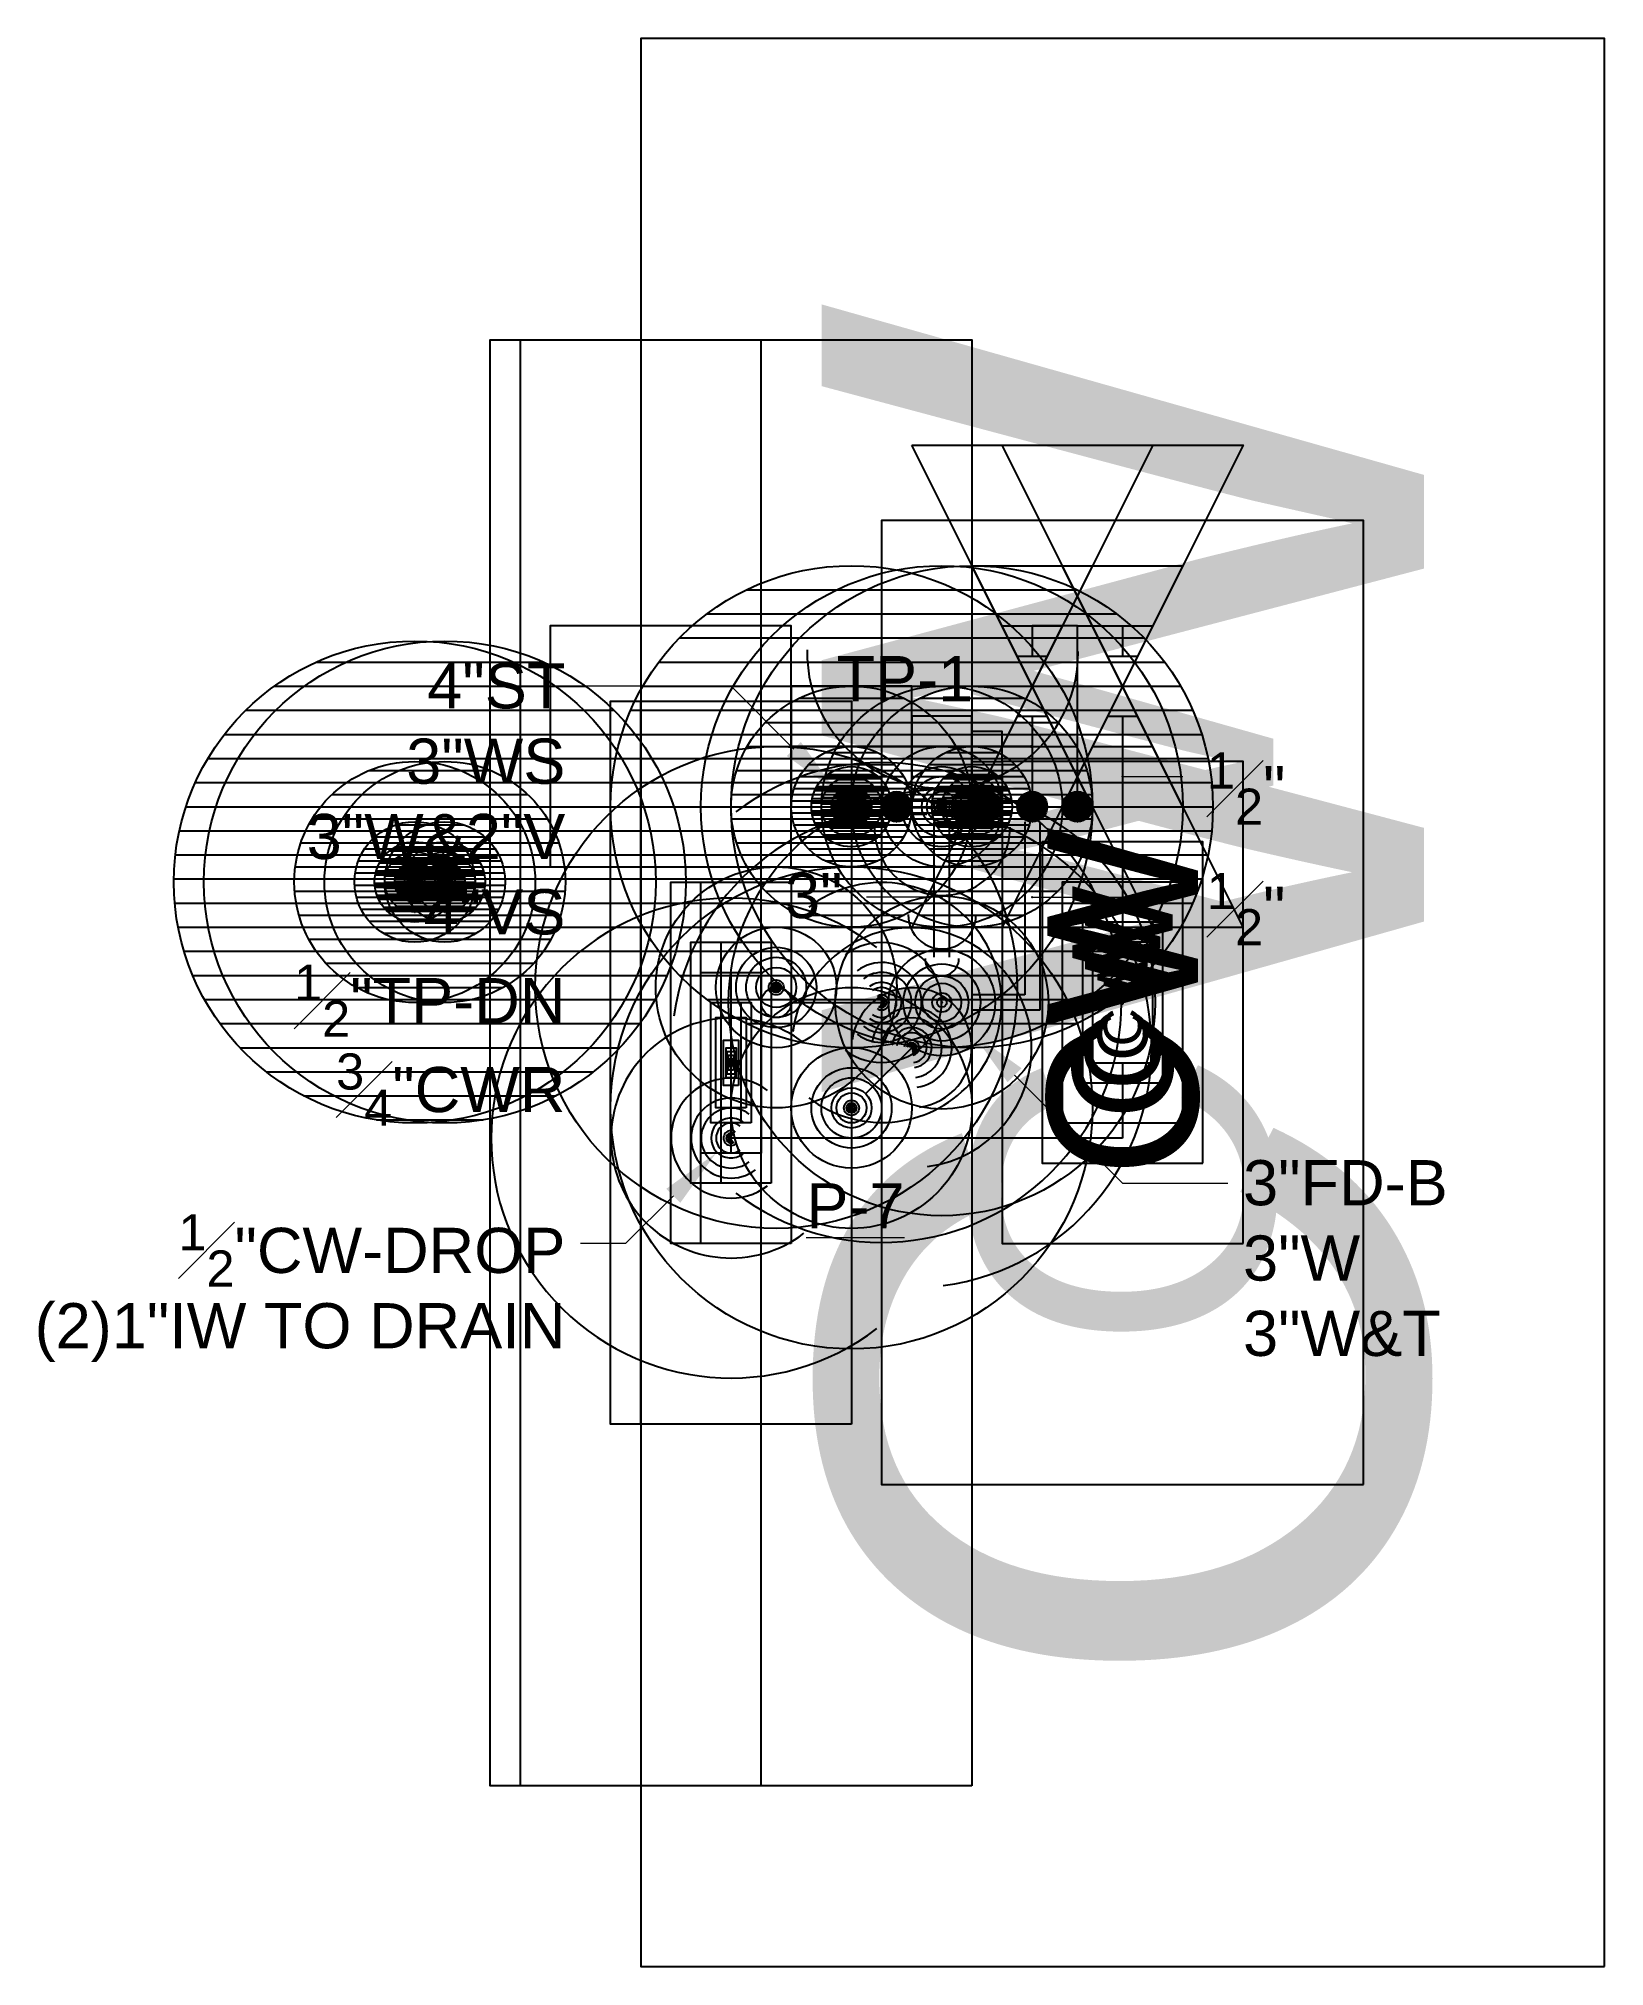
# Model space of a CAD drawing. Extents: x -6836 to 13740, y -142 to 3166.
# Drawn here: x 13584 to 13740, y 1132.5 to 1324.5 of the extents above; entities that cross this region are included whole.
import ezdxf
from ezdxf import colors
from ezdxf.entities.mleader import LeaderData, LeaderLine
from ezdxf.enums import TextEntityAlignment as Align
from ezdxf.math import Vec2, Vec3

# ---------------------------------------------------------------- set-up
doc = ezdxf.new("R2010")
doc.units = 0
doc.header["$LTSCALE"] = 18
doc.header["$MEASUREMENT"] = 0
doc.linetypes.add('VENT', pattern=[0.30000000000000004, 0.2, -0.1])
doc.layers.add('G-ANNO-TEXT', color=70, linetype='Continuous', lineweight=0)
for name, color, linetype in [('P-CW-N', 4, 'Continuous'), ('P-CW-N @ 1 (1)', 4, 'Continuous'), ('P-CW-N @ 1 (2)', 4, 'Continuous'), ('P-CW-N @ 12', 4, 'Continuous'), ('P-CW-N @ 128', 4, 'Continuous'), ('P-CW-N @ 16', 4, 'Continuous'), ('P-CW-N @ 192', 4, 'Continuous'), ('P-CW-N @ 2', 4, 'Continuous'), ('P-CW-N @ 24', 4, 'Continuous'), ('P-CW-N @ 384', 4, 'Continuous'), ('P-CW-N @ 4', 4, 'Continuous'), ('P-CW-N @ 48', 4, 'Continuous'), ('P-CW-N @ 64', 4, 'Continuous'), ('P-CW-N @ 768', 4, 'Continuous'), ('P-CW-N @ 8', 4, 'Continuous'), ('P-CW-N @ 96', 4, 'Continuous'), ('P-FIXT-N', 3, 'Continuous'), ('P-FIXT-N @ 1 (1)', 3, 'Continuous'), ('P-FIXT-N @ 1 (2)', 3, 'Continuous'), ('P-FIXT-N @ 12', 3, 'Continuous'), ('P-FIXT-N @ 128', 3, 'Continuous'), ('P-FIXT-N @ 16', 3, 'Continuous'), ('P-FIXT-N @ 192', 3, 'Continuous'), ('P-FIXT-N @ 2', 3, 'Continuous'), ('P-FIXT-N @ 24', 3, 'Continuous'), ('P-FIXT-N @ 384', 3, 'Continuous'), ('P-FIXT-N @ 4', 3, 'Continuous'), ('P-FIXT-N @ 48', 3, 'Continuous'), ('P-FIXT-N @ 64', 3, 'Continuous'), ('P-FIXT-N @ 768', 3, 'Continuous'), ('P-FIXT-N @ 8', 3, 'Continuous'), ('P-FIXT-N @ 96', 3, 'Continuous'), ('P-IW-N', 1, 'Continuous'), ('P-IW-N @ 1 (1)', 1, 'Continuous'), ('P-IW-N @ 1 (2)', 1, 'Continuous'), ('P-IW-N @ 12', 1, 'Continuous'), ('P-IW-N @ 128', 1, 'Continuous'), ('P-IW-N @ 16', 1, 'Continuous'), ('P-IW-N @ 192', 1, 'Continuous'), ('P-IW-N @ 2', 1, 'Continuous'), ('P-IW-N @ 24', 1, 'Continuous'), ('P-IW-N @ 384', 1, 'Continuous'), ('P-IW-N @ 4', 1, 'Continuous'), ('P-IW-N @ 48', 1, 'Continuous'), ('P-IW-N @ 64', 1, 'Continuous'), ('P-IW-N @ 768', 1, 'Continuous'), ('P-IW-N @ 8', 1, 'Continuous'), ('P-IW-N @ 96', 1, 'Continuous'), ('P-SAN-N', 6, 'Continuous'), ('P-SAN-N @ 1 (1)', 6, 'Continuous'), ('P-SAN-N @ 1 (2)', 6, 'Continuous'), ('P-SAN-N @ 12', 6, 'Continuous'), ('P-SAN-N @ 128', 6, 'Continuous'), ('P-SAN-N @ 16', 6, 'Continuous'), ('P-SAN-N @ 192', 6, 'Continuous'), ('P-SAN-N @ 2', 6, 'Continuous'), ('P-SAN-N @ 24', 6, 'Continuous'), ('P-SAN-N @ 384', 6, 'Continuous'), ('P-SAN-N @ 4', 6, 'Continuous'), ('P-SAN-N @ 48', 6, 'Continuous'), ('P-SAN-N @ 64', 6, 'Continuous'), ('P-SAN-N @ 768', 6, 'Continuous'), ('P-SAN-N @ 8', 6, 'Continuous'), ('P-SAN-N @ 96', 6, 'Continuous'), ('P-SANV-N', 5, 'VENT'), ('P-SANV-N @ 1 (1)', 5, 'VENT'), ('P-SANV-N @ 1 (2)', 5, 'VENT'), ('P-SANV-N @ 12', 5, 'VENT'), ('P-SANV-N @ 128', 5, 'VENT'), ('P-SANV-N @ 16', 5, 'VENT'), ('P-SANV-N @ 192', 5, 'VENT'), ('P-SANV-N @ 2', 5, 'VENT'), ('P-SANV-N @ 24', 5, 'VENT'), ('P-SANV-N @ 384', 5, 'VENT'), ('P-SANV-N @ 4', 5, 'VENT'), ('P-SANV-N @ 48', 5, 'VENT'), ('P-SANV-N @ 64', 5, 'VENT'), ('P-SANV-N @ 768', 5, 'VENT'), ('P-SANV-N @ 8', 5, 'VENT'), ('P-SANV-N @ 96', 5, 'VENT'), ('P-STRM-N', 2, 'Continuous'), ('P-STRM-N @ 1 (1)', 2, 'Continuous'), ('P-STRM-N @ 1 (2)', 2, 'Continuous'), ('P-STRM-N @ 12', 2, 'Continuous'), ('P-STRM-N @ 128', 2, 'Continuous'), ('P-STRM-N @ 16', 2, 'Continuous'), ('P-STRM-N @ 192', 2, 'Continuous'), ('P-STRM-N @ 2', 2, 'Continuous'), ('P-STRM-N @ 24', 2, 'Continuous'), ('P-STRM-N @ 384', 2, 'Continuous'), ('P-STRM-N @ 4', 2, 'Continuous'), ('P-STRM-N @ 48', 2, 'Continuous'), ('P-STRM-N @ 64', 2, 'Continuous'), ('P-STRM-N @ 768', 2, 'Continuous'), ('P-STRM-N @ 8', 2, 'Continuous'), ('P-STRM-N @ 96', 2, 'Continuous'), ('P-TP-N', 6, 'Continuous'), ('P-TP-N @ 1 (1)', 6, 'Continuous'), ('P-TP-N @ 1 (2)', 6, 'Continuous'), ('P-TP-N @ 12', 6, 'Continuous'), ('P-TP-N @ 128', 6, 'Continuous'), ('P-TP-N @ 16', 6, 'Continuous'), ('P-TP-N @ 192', 6, 'Continuous'), ('P-TP-N @ 2', 6, 'Continuous'), ('P-TP-N @ 24', 6, 'Continuous'), ('P-TP-N @ 384', 6, 'Continuous'), ('P-TP-N @ 4', 6, 'Continuous'), ('P-TP-N @ 48', 6, 'Continuous'), ('P-TP-N @ 64', 6, 'Continuous'), ('P-TP-N @ 768', 6, 'Continuous'), ('P-TP-N @ 8', 6, 'Continuous'), ('P-TP-N @ 96', 6, 'Continuous')]:
    doc.layers.add(name, color=color, linetype=linetype)
doc.styles.add('Arial', font='arial.ttf')
doc.styles.add('Arial Narrow', font='ARIALN.TTF')
doc.dimstyles.new('Loop048', dxfattribs={"dimscale": 0, "dimtxt": 0.09375, "dimasz": 0.03125, "dimexe": 0.0625, "dimexo": 0.0625, "dimgap": 0.09375, "dimtad": 1, "dimdec": 4, "dimzin": 3, "dimdsep": 46, "dimlunit": 4, "dimtxsty": 'Arial', "dimblk": 'OBLIQUE', "dimcen": 0.09375, "dimdle": 0.0625, "dimclrd": 256, "dimclre": 256, "dimclrt": 256, "dimadec": 4, "dimazin": 0, "dimtfac": 0.8, "dimtdec": 4, "dimtix": 1, "dimtofl": 0, "dimtmove": 1, "dimatfit": 0, "dimldrblk": 'LeaderNoteBlock', "dimfxl": 1, "dimfrac": 1, "dimtolj": 1, "dimtzin": 0, "dimlwd": -1, "dimlwe": -1, "dimarcsym": 0})

msp = doc.modelspace()

# ---------------------------------------------------------------- texts
at = {"layer": 'G-ANNO-TEXT', "char_height": 4.5, "style": 'Arial'}
for s, insert, width, attachment_point in [('{\\LTP-1}', (13663.5, 1263), 30, 1), ('\\A1;{\\H0.8x;\\S1#2;}"', (13700.4, 1253.4), 35.10000000000036, 1), ('3"', (13664.1, 1241.4), 20.10000000000036, 3), ('\\A1;{\\H0.8x;\\S1#2;}"', (13700.4, 1241.4), 27.60000000000036, 1), ('{\\LP-7}', (13660.5, 1210.5), 30, 1)]:
    msp.add_mtext(s, dxfattribs=dict(at, insert=insert, width=width, attachment_point=attachment_point))

# ---------------------------------------------------------------- blocks, each defined once
blk = doc.blocks.new('*U36')
h = blk.add_hatch()
h.set_pattern_fill('ANSI31', color=256, scale=0.025, angle=135)
h.set_pattern_definition([(180, (0, 0), (-4.336808689942018e-19, -0.003125), [])])
edge = h.paths.add_edge_path()
edge.add_arc((-3.469446951953614e-18, -6.938893903907228e-18), 0.03125000000000001, 0, 360)
blk.add_circle((0, 0), 0.03125)
blk = doc.blocks.new('*U2567')
at = {"layer": 'P-SANV-N @ 1 (1)'}
blk.add_blockref('*U36', (13677, 1248), dxfattribs=at)
at = {"layer": 'P-SANV-N @ 1 (2)'}
blk.add_blockref('*U36', (13677, 1248), dxfattribs=at)
at = {"layer": 'P-SANV-N @ 12', "xscale": 12, "yscale": 12, "zscale": 12}
blk.add_blockref('*U36', (13677, 1248), dxfattribs=at)
at = {"layer": 'P-SANV-N @ 128', "xscale": 128, "yscale": 128, "zscale": 128}
blk.add_blockref('*U36', (13677, 1248), dxfattribs=at)
at = {"layer": 'P-SANV-N @ 16', "xscale": 16, "yscale": 16, "zscale": 16}
blk.add_blockref('*U36', (13677, 1248), dxfattribs=at)
at = {"layer": 'P-SANV-N @ 192', "xscale": 192, "yscale": 192, "zscale": 192}
blk.add_blockref('*U36', (13677, 1248), dxfattribs=at)
at = {"layer": 'P-SANV-N @ 2', "xscale": 2, "yscale": 2, "zscale": 2}
blk.add_blockref('*U36', (13677, 1248), dxfattribs=at)
at = {"layer": 'P-SANV-N @ 24', "xscale": 24, "yscale": 24, "zscale": 24}
blk.add_blockref('*U36', (13677, 1248), dxfattribs=at)
at = {"layer": 'P-SANV-N @ 384', "xscale": 384, "yscale": 384, "zscale": 384}
blk.add_blockref('*U36', (13677, 1248), dxfattribs=at)
at = {"layer": 'P-SANV-N @ 4', "xscale": 4, "yscale": 4, "zscale": 4}
blk.add_blockref('*U36', (13677, 1248), dxfattribs=at)
at = {"layer": 'P-SANV-N @ 48', "xscale": 48, "yscale": 48, "zscale": 48}
blk.add_blockref('*U36', (13678.5, 1248), dxfattribs=at)
at = {"layer": 'P-SANV-N @ 64', "xscale": 64, "yscale": 64, "zscale": 64}
blk.add_blockref('*U36', (13677, 1248), dxfattribs=at)
at = {"layer": 'P-SANV-N @ 768', "xscale": 768, "yscale": 768, "zscale": 768}
blk.add_blockref('*U36', (13677, 1248), dxfattribs=at)
at = {"layer": 'P-SANV-N @ 8', "xscale": 8, "yscale": 8, "zscale": 8}
blk.add_blockref('*U36', (13677, 1248), dxfattribs=at)
at = {"layer": 'P-SANV-N @ 96', "xscale": 96, "yscale": 96, "zscale": 96}
blk.add_blockref('*U36', (13677, 1248), dxfattribs=at)
blk = doc.blocks.new('*U2568')
at = {"layer": 'P-SAN-N @ 1 (1)'}
blk.add_blockref('*U36', (13665, 1248), dxfattribs=at)
at = {"layer": 'P-SAN-N @ 1 (2)'}
blk.add_blockref('*U36', (13665, 1248), dxfattribs=at)
at = {"layer": 'P-SAN-N @ 12', "xscale": 12, "yscale": 12, "zscale": 12}
blk.add_blockref('*U36', (13665, 1248), dxfattribs=at)
at = {"layer": 'P-SAN-N @ 128', "xscale": 128, "yscale": 128, "zscale": 128}
blk.add_blockref('*U36', (13665, 1248), dxfattribs=at)
at = {"layer": 'P-SAN-N @ 16', "xscale": 16, "yscale": 16, "zscale": 16}
blk.add_blockref('*U36', (13665, 1248), dxfattribs=at)
at = {"layer": 'P-SAN-N @ 192', "xscale": 192, "yscale": 192, "zscale": 192}
blk.add_blockref('*U36', (13665, 1248), dxfattribs=at)
at = {"layer": 'P-SAN-N @ 2', "xscale": 2, "yscale": 2, "zscale": 2}
blk.add_blockref('*U36', (13665, 1248), dxfattribs=at)
at = {"layer": 'P-SAN-N @ 24', "xscale": 24, "yscale": 24, "zscale": 24}
blk.add_blockref('*U36', (13665, 1248), dxfattribs=at)
at = {"layer": 'P-SAN-N @ 384', "xscale": 384, "yscale": 384, "zscale": 384}
blk.add_blockref('*U36', (13665, 1248), dxfattribs=at)
at = {"layer": 'P-SAN-N @ 4', "xscale": 4, "yscale": 4, "zscale": 4}
blk.add_blockref('*U36', (13665, 1248), dxfattribs=at)
at = {"layer": 'P-SAN-N @ 48', "xscale": 48, "yscale": 48, "zscale": 48}
blk.add_blockref('*U36', (13669.5, 1248), dxfattribs=at)
at = {"layer": 'P-SAN-N @ 64', "xscale": 64, "yscale": 64, "zscale": 64}
blk.add_blockref('*U36', (13665, 1248), dxfattribs=at)
at = {"layer": 'P-SAN-N @ 768', "xscale": 768, "yscale": 768, "zscale": 768}
blk.add_blockref('*U36', (13665, 1248), dxfattribs=at)
at = {"layer": 'P-SAN-N @ 8', "xscale": 8, "yscale": 8, "zscale": 8}
blk.add_blockref('*U36', (13665, 1248), dxfattribs=at)
at = {"layer": 'P-SAN-N @ 96', "xscale": 96, "yscale": 96, "zscale": 96}
blk.add_blockref('*U36', (13665, 1248), dxfattribs=at)
blk = doc.blocks.new('*U2569')
at = {"layer": 'P-CW-N @ 1 (1)'}
blk.add_blockref('*U36', (13624.5, 1240.5), dxfattribs=at)
at = {"layer": 'P-CW-N @ 1 (2)'}
blk.add_blockref('*U36', (13624.5, 1240.5), dxfattribs=at)
at = {"layer": 'P-CW-N @ 12', "xscale": 12, "yscale": 12, "zscale": 12}
blk.add_blockref('*U36', (13624.5, 1240.5), dxfattribs=at)
at = {"layer": 'P-CW-N @ 128', "xscale": 128, "yscale": 128, "zscale": 128}
blk.add_blockref('*U36', (13624.5, 1240.5), dxfattribs=at)
at = {"layer": 'P-CW-N @ 16', "xscale": 16, "yscale": 16, "zscale": 16}
blk.add_blockref('*U36', (13624.5, 1240.5), dxfattribs=at)
at = {"layer": 'P-CW-N @ 192', "xscale": 192, "yscale": 192, "zscale": 192}
blk.add_blockref('*U36', (13624.5, 1240.5), dxfattribs=at)
at = {"layer": 'P-CW-N @ 2', "xscale": 2, "yscale": 2, "zscale": 2}
blk.add_blockref('*U36', (13624.5, 1240.5), dxfattribs=at)
at = {"layer": 'P-CW-N @ 24', "xscale": 24, "yscale": 24, "zscale": 24}
blk.add_blockref('*U36', (13624.5, 1240.5), dxfattribs=at)
at = {"layer": 'P-CW-N @ 384', "xscale": 384, "yscale": 384, "zscale": 384}
blk.add_blockref('*U36', (13624.5, 1240.5), dxfattribs=at)
at = {"layer": 'P-CW-N @ 4', "xscale": 4, "yscale": 4, "zscale": 4}
blk.add_blockref('*U36', (13624.5, 1240.5), dxfattribs=at)
at = {"layer": 'P-CW-N @ 48', "xscale": 48, "yscale": 48, "zscale": 48}
blk.add_blockref('*U36', (13687.5, 1248), dxfattribs=at)
at = {"layer": 'P-CW-N @ 64', "xscale": 64, "yscale": 64, "zscale": 64}
blk.add_blockref('*U36', (13624.5, 1240.5), dxfattribs=at)
at = {"layer": 'P-CW-N @ 768', "xscale": 768, "yscale": 768, "zscale": 768}
blk.add_blockref('*U36', (13624.5, 1240.5), dxfattribs=at)
at = {"layer": 'P-CW-N @ 8', "xscale": 8, "yscale": 8, "zscale": 8}
blk.add_blockref('*U36', (13624.5, 1240.5), dxfattribs=at)
at = {"layer": 'P-CW-N @ 96', "xscale": 96, "yscale": 96, "zscale": 96}
blk.add_blockref('*U36', (13624.5, 1240.5), dxfattribs=at)
blk = doc.blocks.new('*U2570')
at = {"layer": 'P-STRM-N @ 1 (1)'}
blk.add_blockref('*U36', (13665, 1248), dxfattribs=at)
at = {"layer": 'P-STRM-N @ 1 (2)'}
blk.add_blockref('*U36', (13665, 1248), dxfattribs=at)
at = {"layer": 'P-STRM-N @ 12', "xscale": 12, "yscale": 12, "zscale": 12}
blk.add_blockref('*U36', (13665, 1248), dxfattribs=at)
at = {"layer": 'P-STRM-N @ 128', "xscale": 128, "yscale": 128, "zscale": 128}
blk.add_blockref('*U36', (13665, 1248), dxfattribs=at)
at = {"layer": 'P-STRM-N @ 16', "xscale": 16, "yscale": 16, "zscale": 16}
blk.add_blockref('*U36', (13665, 1248), dxfattribs=at)
at = {"layer": 'P-STRM-N @ 192', "xscale": 192, "yscale": 192, "zscale": 192}
blk.add_blockref('*U36', (13665, 1248), dxfattribs=at)
at = {"layer": 'P-STRM-N @ 2', "xscale": 2, "yscale": 2, "zscale": 2}
blk.add_blockref('*U36', (13665, 1248), dxfattribs=at)
at = {"layer": 'P-STRM-N @ 24', "xscale": 24, "yscale": 24, "zscale": 24}
blk.add_blockref('*U36', (13665, 1248), dxfattribs=at)
at = {"layer": 'P-STRM-N @ 384', "xscale": 384, "yscale": 384, "zscale": 384}
blk.add_blockref('*U36', (13665, 1248), dxfattribs=at)
at = {"layer": 'P-STRM-N @ 4', "xscale": 4, "yscale": 4, "zscale": 4}
blk.add_blockref('*U36', (13665, 1248), dxfattribs=at)
at = {"layer": 'P-STRM-N @ 48', "xscale": 48, "yscale": 48, "zscale": 48}
blk.add_blockref('*U36', (13665, 1248), dxfattribs=at)
at = {"layer": 'P-STRM-N @ 64', "xscale": 64, "yscale": 64, "zscale": 64}
blk.add_blockref('*U36', (13665, 1248), dxfattribs=at)
at = {"layer": 'P-STRM-N @ 768', "xscale": 768, "yscale": 768, "zscale": 768}
blk.add_blockref('*U36', (13665, 1248), dxfattribs=at)
at = {"layer": 'P-STRM-N @ 8', "xscale": 8, "yscale": 8, "zscale": 8}
blk.add_blockref('*U36', (13665, 1248), dxfattribs=at)
at = {"layer": 'P-STRM-N @ 96', "xscale": 96, "yscale": 96, "zscale": 96}
blk.add_blockref('*U36', (13665, 1248), dxfattribs=at)
blk = doc.blocks.new('*U41')
blk.add_circle((0, 0), 0.03125)
blk = doc.blocks.new('*U2571')
at = {"layer": 'P-SAN-N @ 1 (1)'}
blk.add_blockref('*U41', (13674, 1248), dxfattribs=at)
at = {"layer": 'P-SAN-N @ 1 (2)'}
blk.add_blockref('*U41', (13674, 1248), dxfattribs=at)
at = {"layer": 'P-SAN-N @ 12', "xscale": 12, "yscale": 12, "zscale": 12}
blk.add_blockref('*U41', (13674, 1248), dxfattribs=at)
at = {"layer": 'P-SAN-N @ 128', "xscale": 128, "yscale": 128, "zscale": 128}
blk.add_blockref('*U41', (13674, 1248), dxfattribs=at)
at = {"layer": 'P-SAN-N @ 16', "xscale": 16, "yscale": 16, "zscale": 16}
blk.add_blockref('*U41', (13674, 1248), dxfattribs=at)
at = {"layer": 'P-SAN-N @ 192', "xscale": 192, "yscale": 192, "zscale": 192}
blk.add_blockref('*U41', (13674, 1248), dxfattribs=at)
at = {"layer": 'P-SAN-N @ 2', "xscale": 2, "yscale": 2, "zscale": 2}
blk.add_blockref('*U41', (13674, 1248), dxfattribs=at)
at = {"layer": 'P-SAN-N @ 24', "xscale": 24, "yscale": 24, "zscale": 24}
blk.add_blockref('*U41', (13674, 1248), dxfattribs=at)
at = {"layer": 'P-SAN-N @ 384', "xscale": 384, "yscale": 384, "zscale": 384}
blk.add_blockref('*U41', (13674, 1248), dxfattribs=at)
at = {"layer": 'P-SAN-N @ 4', "xscale": 4, "yscale": 4, "zscale": 4}
blk.add_blockref('*U41', (13674, 1248), dxfattribs=at)
at = {"layer": 'P-SAN-N @ 48', "xscale": 48, "yscale": 48, "zscale": 48}
blk.add_blockref('*U41', (13674, 1248), dxfattribs=at)
at = {"layer": 'P-SAN-N @ 64', "xscale": 64, "yscale": 64, "zscale": 64}
blk.add_blockref('*U41', (13674, 1248), dxfattribs=at)
at = {"layer": 'P-SAN-N @ 768', "xscale": 768, "yscale": 768, "zscale": 768}
blk.add_blockref('*U41', (13674, 1248), dxfattribs=at)
at = {"layer": 'P-SAN-N @ 8', "xscale": 8, "yscale": 8, "zscale": 8}
blk.add_blockref('*U41', (13674, 1248), dxfattribs=at)
at = {"layer": 'P-SAN-N @ 96', "xscale": 96, "yscale": 96, "zscale": 96}
blk.add_blockref('*U41', (13674, 1248), dxfattribs=at)
blk = doc.blocks.new('*U77')
at = {"linetype": 'Continuous'}
blk.add_circle((0, 0), 0.05530674364832543, dxfattribs=at)
at = {"color": 7, "linetype": 'Continuous'}
blk.add_circle((0, 0), 0.01, dxfattribs=at)
at = {"linetype": 'Continuous'}
blk.add_arc((0.09071332113109419, -0.0002171864726978461), 0.03515625, 88.77827234710062, 270.5138053118596, dxfattribs=at)
blk = doc.blocks.new('*U2572')
at = {"layer": 'P-SAN-N @ 1 (1)', "rotation": 89.99999999999999}
blk.add_blockref('*U77', (13674, 1228.5), dxfattribs=at)
at = {"layer": 'P-SAN-N @ 192', "xscale": 192, "yscale": 192, "zscale": 192, "rotation": 89.99999999999999}
blk.add_blockref('*U77', (13674, 1228.5), dxfattribs=at)
at = {"layer": 'P-SAN-N @ 384', "xscale": 384, "yscale": 384, "zscale": 384, "rotation": 89.99999999999999}
blk.add_blockref('*U77', (13674, 1228.5), dxfattribs=at)
at = {"layer": 'P-SAN-N @ 48', "xscale": 48, "yscale": 48, "zscale": 48, "rotation": 90}
blk.add_blockref('*U77', (13674, 1228.5), dxfattribs=at)
at = {"layer": 'P-SAN-N @ 96', "xscale": 96, "yscale": 96, "zscale": 96, "rotation": 89.99999999999999}
blk.add_blockref('*U77', (13674, 1228.5), dxfattribs=at)
blk = doc.blocks.new('*U79')
h = blk.add_hatch()
h.set_pattern_fill('_USER', scale=0.03125, pattern_type=0)
h.set_pattern_definition([(0, (-0.09375, -0.03125), (0, 0.03125), [])])
h.paths.add_polyline_path([(0.09375, 0.03125), (-0.09375, 0.03125), (-0.09375, -0.03125), (0.09375, -0.03125)])
blk.add_lwpolyline([(-0.09375, -0.03125), (-0.09375, 0.03125), (0.09375, 0.03125), (0.09375, -0.03125), (-0.09375, -0.03125)])
blk = doc.blocks.new('*U2573')
at = {"layer": 'P-FIXT-N @ 1 (1)', "rotation": 90}
blk.add_blockref('*U79', (13653, 1222.5), dxfattribs=at)
at = {"layer": 'P-FIXT-N @ 1 (2)', "rotation": 89.99999999999999}
blk.add_blockref('*U79', (13653, 1222.5), dxfattribs=at)
at = {"layer": 'P-FIXT-N @ 12', "xscale": 12, "yscale": 12, "zscale": 12, "rotation": 89.99999999999999}
blk.add_blockref('*U79', (13653, 1222.5), dxfattribs=at)
at = {"layer": 'P-FIXT-N @ 128', "xscale": 128, "yscale": 128, "zscale": 128, "rotation": 89.99999999999999}
blk.add_blockref('*U79', (13653, 1222.5), dxfattribs=at)
at = {"layer": 'P-FIXT-N @ 16', "xscale": 16, "yscale": 16, "zscale": 16, "rotation": 89.99999999999999}
blk.add_blockref('*U79', (13653, 1222.5), dxfattribs=at)
at = {"layer": 'P-FIXT-N @ 192', "xscale": 192.0000000000001, "yscale": 192.0000000000001, "zscale": 192.0000000000001, "rotation": 89.99999999999999}
blk.add_blockref('*U79', (13653, 1222.5), dxfattribs=at)
at = {"layer": 'P-FIXT-N @ 2', "xscale": 2, "yscale": 2, "zscale": 2, "rotation": 89.99999999999999}
blk.add_blockref('*U79', (13653, 1222.5), dxfattribs=at)
at = {"layer": 'P-FIXT-N @ 24', "xscale": 24.00000000000001, "yscale": 24.00000000000001, "zscale": 24.00000000000001, "rotation": 89.99999999999999}
blk.add_blockref('*U79', (13653, 1222.5), dxfattribs=at)
at = {"layer": 'P-FIXT-N @ 384', "xscale": 384.0000000000001, "yscale": 384.0000000000001, "zscale": 384.0000000000001, "rotation": 89.99999999999999}
blk.add_blockref('*U79', (13653, 1222.5), dxfattribs=at)
at = {"layer": 'P-FIXT-N @ 4', "xscale": 4.000000000000001, "yscale": 4.000000000000001, "zscale": 4.000000000000001, "rotation": 89.99999999999999}
blk.add_blockref('*U79', (13653, 1222.5), dxfattribs=at)
at = {"layer": 'P-FIXT-N @ 48', "xscale": 48.00000000000001, "yscale": 48.00000000000001, "zscale": 48.00000000000001, "rotation": 89.99999999999999}
blk.add_blockref('*U79', (13653, 1222.5), dxfattribs=at)
at = {"layer": 'P-FIXT-N @ 64', "xscale": 64.00000000000001, "yscale": 64.00000000000001, "zscale": 64.00000000000001, "rotation": 89.99999999999999}
blk.add_blockref('*U79', (13653, 1222.5), dxfattribs=at)
at = {"layer": 'P-FIXT-N @ 768', "xscale": 768.0000000000002, "yscale": 768.0000000000002, "zscale": 768.0000000000002, "rotation": 89.99999999999999}
blk.add_blockref('*U79', (13653, 1222.5), dxfattribs=at)
at = {"layer": 'P-FIXT-N @ 8', "xscale": 8.000000000000002, "yscale": 8.000000000000002, "zscale": 8.000000000000002, "rotation": 89.99999999999999}
blk.add_blockref('*U79', (13653, 1222.5), dxfattribs=at)
at = {"layer": 'P-FIXT-N @ 96', "xscale": 96.00000000000003, "yscale": 96.00000000000003, "zscale": 96.00000000000003, "rotation": 89.99999999999999}
blk.add_blockref('*U79', (13653, 1222.5), dxfattribs=at)
blk = doc.blocks.new('*U3')
at = {"linetype": 'Continuous'}
blk.add_arc((0, 0), 0.03111555437015312, 232.5669694738212, 127.4330305261797, dxfattribs=at)
blk = doc.blocks.new('*U2574')
at = {"layer": 'P-CW-N @ 1 (1)', "rotation": 180}
blk.add_blockref('*U3', (13653, 1215), dxfattribs=at)
at = {"layer": 'P-CW-N @ 1 (2)', "rotation": 180}
blk.add_blockref('*U3', (13653, 1215), dxfattribs=at)
at = {"layer": 'P-CW-N @ 12', "xscale": 12, "yscale": 12, "zscale": 12, "rotation": 180}
blk.add_blockref('*U3', (13653, 1215), dxfattribs=at)
at = {"layer": 'P-CW-N @ 128', "xscale": 128, "yscale": 128, "zscale": 128, "rotation": 180}
blk.add_blockref('*U3', (13653, 1215), dxfattribs=at)
at = {"layer": 'P-CW-N @ 16', "xscale": 16, "yscale": 16, "zscale": 16, "rotation": 180}
blk.add_blockref('*U3', (13653, 1215), dxfattribs=at)
at = {"layer": 'P-CW-N @ 192', "xscale": 192, "yscale": 192, "zscale": 192, "rotation": 180}
blk.add_blockref('*U3', (13653, 1215), dxfattribs=at)
at = {"layer": 'P-CW-N @ 2', "xscale": 2, "yscale": 2, "zscale": 2, "rotation": 180}
blk.add_blockref('*U3', (13653, 1215), dxfattribs=at)
at = {"layer": 'P-CW-N @ 24', "xscale": 24, "yscale": 24, "zscale": 24, "rotation": 180}
blk.add_blockref('*U3', (13653, 1215), dxfattribs=at)
at = {"layer": 'P-CW-N @ 384', "xscale": 384, "yscale": 384, "zscale": 384, "rotation": 180}
blk.add_blockref('*U3', (13653, 1215), dxfattribs=at)
at = {"layer": 'P-CW-N @ 4', "xscale": 4, "yscale": 4, "zscale": 4, "rotation": 180}
blk.add_blockref('*U3', (13653, 1215), dxfattribs=at)
at = {"layer": 'P-CW-N @ 48', "xscale": 48, "yscale": 48, "zscale": 48, "rotation": 180}
blk.add_blockref('*U3', (13653, 1215), dxfattribs=at)
at = {"layer": 'P-CW-N @ 64', "xscale": 64, "yscale": 64, "zscale": 64, "rotation": 180}
blk.add_blockref('*U3', (13653, 1215), dxfattribs=at)
at = {"layer": 'P-CW-N @ 768', "xscale": 768, "yscale": 768, "zscale": 768, "rotation": 180}
blk.add_blockref('*U3', (13653, 1215), dxfattribs=at)
at = {"layer": 'P-CW-N @ 8', "xscale": 8, "yscale": 8, "zscale": 8, "rotation": 180}
blk.add_blockref('*U3', (13653, 1215), dxfattribs=at)
at = {"layer": 'P-CW-N @ 96', "xscale": 96, "yscale": 96, "zscale": 96, "rotation": 180}
blk.add_blockref('*U3', (13653, 1215), dxfattribs=at)
blk = doc.blocks.new('*U2575')
at = {"layer": 'P-TP-N @ 1 (1)'}
blk.add_blockref('*U36', (13621.5, 1240.5), dxfattribs=at)
at = {"layer": 'P-TP-N @ 1 (2)'}
blk.add_blockref('*U36', (13621.5, 1240.5), dxfattribs=at)
at = {"layer": 'P-TP-N @ 12', "xscale": 12, "yscale": 12, "zscale": 12}
blk.add_blockref('*U36', (13621.5, 1240.5), dxfattribs=at)
at = {"layer": 'P-TP-N @ 128', "xscale": 128, "yscale": 128, "zscale": 128}
blk.add_blockref('*U36', (13621.5, 1240.5), dxfattribs=at)
at = {"layer": 'P-TP-N @ 16', "xscale": 16, "yscale": 16, "zscale": 16}
blk.add_blockref('*U36', (13621.5, 1240.5), dxfattribs=at)
at = {"layer": 'P-TP-N @ 192', "xscale": 192, "yscale": 192, "zscale": 192}
blk.add_blockref('*U36', (13621.5, 1240.5), dxfattribs=at)
at = {"layer": 'P-TP-N @ 2', "xscale": 2, "yscale": 2, "zscale": 2}
blk.add_blockref('*U36', (13621.5, 1240.5), dxfattribs=at)
at = {"layer": 'P-TP-N @ 24', "xscale": 24, "yscale": 24, "zscale": 24}
blk.add_blockref('*U36', (13621.5, 1240.5), dxfattribs=at)
at = {"layer": 'P-TP-N @ 384', "xscale": 384, "yscale": 384, "zscale": 384}
blk.add_blockref('*U36', (13621.5, 1240.5), dxfattribs=at)
at = {"layer": 'P-TP-N @ 4', "xscale": 4, "yscale": 4, "zscale": 4}
blk.add_blockref('*U36', (13621.5, 1240.5), dxfattribs=at)
at = {"layer": 'P-TP-N @ 48', "xscale": 48, "yscale": 48, "zscale": 48}
blk.add_blockref('*U36', (13683, 1248), dxfattribs=at)
at = {"layer": 'P-TP-N @ 64', "xscale": 64, "yscale": 64, "zscale": 64}
blk.add_blockref('*U36', (13621.5, 1240.5), dxfattribs=at)
at = {"layer": 'P-TP-N @ 768', "xscale": 768, "yscale": 768, "zscale": 768}
blk.add_blockref('*U36', (13621.5, 1240.5), dxfattribs=at)
at = {"layer": 'P-TP-N @ 8', "xscale": 8, "yscale": 8, "zscale": 8}
blk.add_blockref('*U36', (13621.5, 1240.5), dxfattribs=at)
at = {"layer": 'P-TP-N @ 96', "xscale": 96, "yscale": 96, "zscale": 96}
blk.add_blockref('*U36', (13621.5, 1240.5), dxfattribs=at)
blk = doc.blocks.new('PLMB BALL VALVES')
at = {"linetype": 'Continuous'}
blk.add_lwpolyline([(-0.06249999999977263, -0.03124999999991473), (-0.06249999999977263, 0.03124999999991463), (0.0625, -0.03124999999991473), (0.0625, 0.03124999999991472), (-0.06249999999977263, -0.03124999999991473)], dxfattribs=at)
blk = doc.blocks.new('*U2576')
at = {"layer": 'P-CW-N @ 1 (1)', "rotation": 270}
blk.add_blockref('PLMB BALL VALVES', (13683, 1260), dxfattribs=at)
at = {"layer": 'P-CW-N @ 192', "xscale": 192, "yscale": 192, "zscale": 192, "rotation": 270}
blk.add_blockref('PLMB BALL VALVES', (13683, 1260), dxfattribs=at)
at = {"layer": 'P-CW-N @ 384', "xscale": 384, "yscale": 384, "zscale": 384, "rotation": 270}
blk.add_blockref('PLMB BALL VALVES', (13683, 1260), dxfattribs=at)
at = {"layer": 'P-CW-N @ 48', "xscale": 48, "yscale": 48, "zscale": 48, "rotation": 270}
blk.add_blockref('PLMB BALL VALVES', (13683, 1260), dxfattribs=at)
at = {"layer": 'P-CW-N @ 96', "xscale": 96, "yscale": 96, "zscale": 96, "rotation": 270}
blk.add_blockref('PLMB BALL VALVES', (13683, 1260), dxfattribs=at)
blk = doc.blocks.new('*U2577')
at = {"layer": 'P-CW-N @ 1 (1)', "rotation": 270}
blk.add_blockref('PLMB BALL VALVES', (13692, 1260), dxfattribs=at)
at = {"layer": 'P-CW-N @ 192', "xscale": 192, "yscale": 192, "zscale": 192, "rotation": 270}
blk.add_blockref('PLMB BALL VALVES', (13692, 1260), dxfattribs=at)
at = {"layer": 'P-CW-N @ 384', "xscale": 384, "yscale": 384, "zscale": 384, "rotation": 270}
blk.add_blockref('PLMB BALL VALVES', (13692, 1260), dxfattribs=at)
at = {"layer": 'P-CW-N @ 48', "xscale": 48, "yscale": 48, "zscale": 48, "rotation": 270}
blk.add_blockref('PLMB BALL VALVES', (13692, 1260), dxfattribs=at)
at = {"layer": 'P-CW-N @ 96', "xscale": 96, "yscale": 96, "zscale": 96, "rotation": 270}
blk.add_blockref('PLMB BALL VALVES', (13692, 1260), dxfattribs=at)
blk = doc.blocks.new('Flow Switch')
at = {"linetype": 'Continuous'}
blk.add_line((0, 0), (0, 0.0625), dxfattribs=at)
blk.add_lwpolyline([(-0.03125, 0.125), (-0.03125, 0.0625), (0.03125, 0.0625), (0.03125, 0.125)], close=True, dxfattribs=at)
at = {"layer": 'G-ANNO-TEXT', "style": 'Arial Narrow', "flags": 12}
blk.add_attdef('X', (0.05045124232403764, 0.0625), '', height=0.078125, dxfattribs=at)
blk = doc.blocks.new('*U2578')
at = {"layer": 'P-CW-N @ 1 (1)', "rotation": 89.99999999999999}
blk.add_blockref('Flow Switch', (13683, 1254), dxfattribs=at)
at = {"layer": 'P-CW-N @ 192', "xscale": 192, "yscale": 192, "zscale": 192, "rotation": 89.99999999999999}
blk.add_blockref('Flow Switch', (13683, 1254), dxfattribs=at)
at = {"layer": 'P-CW-N @ 384', "xscale": 384, "yscale": 384, "zscale": 384, "rotation": 89.99999999999999}
blk.add_blockref('Flow Switch', (13683, 1254), dxfattribs=at)
at = {"layer": 'P-CW-N @ 48', "xscale": 48, "yscale": 48, "zscale": 48, "rotation": 90}
blk.add_blockref('Flow Switch', (13683, 1254), dxfattribs=at)
at = {"layer": 'P-CW-N @ 96', "xscale": 96, "yscale": 96, "zscale": 96, "rotation": 89.99999999999999}
blk.add_blockref('Flow Switch', (13683, 1254), dxfattribs=at)
blk = doc.blocks.new('*U2579')
at = {"layer": 'P-IW-N @ 1 (1)'}
blk.add_blockref('*U41', (13665, 1218), dxfattribs=at)
at = {"layer": 'P-IW-N @ 1 (2)'}
blk.add_blockref('*U41', (13665, 1218), dxfattribs=at)
at = {"layer": 'P-IW-N @ 12', "xscale": 12, "yscale": 12, "zscale": 12}
blk.add_blockref('*U41', (13665, 1218), dxfattribs=at)
at = {"layer": 'P-IW-N @ 128', "xscale": 128, "yscale": 128, "zscale": 128}
blk.add_blockref('*U41', (13665, 1218), dxfattribs=at)
at = {"layer": 'P-IW-N @ 16', "xscale": 16, "yscale": 16, "zscale": 16}
blk.add_blockref('*U41', (13665, 1218), dxfattribs=at)
at = {"layer": 'P-IW-N @ 192', "xscale": 192, "yscale": 192, "zscale": 192}
blk.add_blockref('*U41', (13665, 1218), dxfattribs=at)
at = {"layer": 'P-IW-N @ 2', "xscale": 2, "yscale": 2, "zscale": 2}
blk.add_blockref('*U41', (13665, 1218), dxfattribs=at)
at = {"layer": 'P-IW-N @ 24', "xscale": 24, "yscale": 24, "zscale": 24}
blk.add_blockref('*U41', (13665, 1218), dxfattribs=at)
at = {"layer": 'P-IW-N @ 384', "xscale": 384, "yscale": 384, "zscale": 384}
blk.add_blockref('*U41', (13665, 1218), dxfattribs=at)
at = {"layer": 'P-IW-N @ 4', "xscale": 4, "yscale": 4, "zscale": 4}
blk.add_blockref('*U41', (13665, 1218), dxfattribs=at)
at = {"layer": 'P-IW-N @ 48', "xscale": 48, "yscale": 48, "zscale": 48}
blk.add_blockref('*U41', (13665, 1218), dxfattribs=at)
at = {"layer": 'P-IW-N @ 64', "xscale": 64, "yscale": 64, "zscale": 64}
blk.add_blockref('*U41', (13665, 1218), dxfattribs=at)
at = {"layer": 'P-IW-N @ 768', "xscale": 768, "yscale": 768, "zscale": 768}
blk.add_blockref('*U41', (13665, 1218), dxfattribs=at)
at = {"layer": 'P-IW-N @ 8', "xscale": 8, "yscale": 8, "zscale": 8}
blk.add_blockref('*U41', (13665, 1218), dxfattribs=at)
at = {"layer": 'P-IW-N @ 96', "xscale": 96, "yscale": 96, "zscale": 96}
blk.add_blockref('*U41', (13665, 1218), dxfattribs=at)
blk = doc.blocks.new('*U2580')
at = {"layer": 'P-IW-N @ 1 (1)'}
blk.add_blockref('*U41', (13657.5, 1230), dxfattribs=at)
at = {"layer": 'P-IW-N @ 1 (2)'}
blk.add_blockref('*U41', (13657.5, 1230), dxfattribs=at)
at = {"layer": 'P-IW-N @ 12', "xscale": 12, "yscale": 12, "zscale": 12}
blk.add_blockref('*U41', (13657.5, 1230), dxfattribs=at)
at = {"layer": 'P-IW-N @ 128', "xscale": 128, "yscale": 128, "zscale": 128}
blk.add_blockref('*U41', (13657.5, 1230), dxfattribs=at)
at = {"layer": 'P-IW-N @ 16', "xscale": 16, "yscale": 16, "zscale": 16}
blk.add_blockref('*U41', (13657.5, 1230), dxfattribs=at)
at = {"layer": 'P-IW-N @ 192', "xscale": 192, "yscale": 192, "zscale": 192}
blk.add_blockref('*U41', (13657.5, 1230), dxfattribs=at)
at = {"layer": 'P-IW-N @ 2', "xscale": 2, "yscale": 2, "zscale": 2}
blk.add_blockref('*U41', (13657.5, 1230), dxfattribs=at)
at = {"layer": 'P-IW-N @ 24', "xscale": 24, "yscale": 24, "zscale": 24}
blk.add_blockref('*U41', (13657.5, 1230), dxfattribs=at)
at = {"layer": 'P-IW-N @ 384', "xscale": 384, "yscale": 384, "zscale": 384}
blk.add_blockref('*U41', (13657.5, 1230), dxfattribs=at)
at = {"layer": 'P-IW-N @ 4', "xscale": 4, "yscale": 4, "zscale": 4}
blk.add_blockref('*U41', (13657.5, 1230), dxfattribs=at)
at = {"layer": 'P-IW-N @ 48', "xscale": 48, "yscale": 48, "zscale": 48}
blk.add_blockref('*U41', (13657.5, 1228.5), dxfattribs=at)
at = {"layer": 'P-IW-N @ 64', "xscale": 64, "yscale": 64, "zscale": 64}
blk.add_blockref('*U41', (13657.5, 1230), dxfattribs=at)
at = {"layer": 'P-IW-N @ 768', "xscale": 768, "yscale": 768, "zscale": 768}
blk.add_blockref('*U41', (13657.5, 1230), dxfattribs=at)
at = {"layer": 'P-IW-N @ 8', "xscale": 8, "yscale": 8, "zscale": 8}
blk.add_blockref('*U41', (13657.5, 1230), dxfattribs=at)
at = {"layer": 'P-IW-N @ 96', "xscale": 96, "yscale": 96, "zscale": 96}
blk.add_blockref('*U41', (13657.5, 1230), dxfattribs=at)
blk = doc.blocks.new('*U2581')
at = {"layer": 'P-IW-N @ 1 (1)'}
blk.add_blockref('*U3', (13668, 1228.5), dxfattribs=at)
at = {"layer": 'P-IW-N @ 1 (2)'}
blk.add_blockref('*U3', (13668, 1228.5), dxfattribs=at)
at = {"layer": 'P-IW-N @ 12', "xscale": 12, "yscale": 12, "zscale": 12}
blk.add_blockref('*U3', (13668, 1228.5), dxfattribs=at)
at = {"layer": 'P-IW-N @ 128', "xscale": 128, "yscale": 128, "zscale": 128}
blk.add_blockref('*U3', (13668, 1228.5), dxfattribs=at)
at = {"layer": 'P-IW-N @ 16', "xscale": 16, "yscale": 16, "zscale": 16}
blk.add_blockref('*U3', (13668, 1228.5), dxfattribs=at)
at = {"layer": 'P-IW-N @ 192', "xscale": 192, "yscale": 192, "zscale": 192}
blk.add_blockref('*U3', (13668, 1228.5), dxfattribs=at)
at = {"layer": 'P-IW-N @ 2', "xscale": 2, "yscale": 2, "zscale": 2}
blk.add_blockref('*U3', (13668, 1228.5), dxfattribs=at)
at = {"layer": 'P-IW-N @ 24', "xscale": 24, "yscale": 24, "zscale": 24}
blk.add_blockref('*U3', (13668, 1228.5), dxfattribs=at)
at = {"layer": 'P-IW-N @ 384', "xscale": 384, "yscale": 384, "zscale": 384}
blk.add_blockref('*U3', (13668, 1228.5), dxfattribs=at)
at = {"layer": 'P-IW-N @ 4', "xscale": 4, "yscale": 4, "zscale": 4}
blk.add_blockref('*U3', (13668, 1228.5), dxfattribs=at)
at = {"layer": 'P-IW-N @ 48', "xscale": 48, "yscale": 48, "zscale": 48}
blk.add_blockref('*U3', (13668, 1228.5), dxfattribs=at)
at = {"layer": 'P-IW-N @ 64', "xscale": 64, "yscale": 64, "zscale": 64}
blk.add_blockref('*U3', (13668, 1228.5), dxfattribs=at)
at = {"layer": 'P-IW-N @ 768', "xscale": 768, "yscale": 768, "zscale": 768}
blk.add_blockref('*U3', (13668, 1228.5), dxfattribs=at)
at = {"layer": 'P-IW-N @ 8', "xscale": 8, "yscale": 8, "zscale": 8}
blk.add_blockref('*U3', (13668, 1228.5), dxfattribs=at)
at = {"layer": 'P-IW-N @ 96', "xscale": 96, "yscale": 96, "zscale": 96}
blk.add_blockref('*U3', (13668, 1228.5), dxfattribs=at)
blk = doc.blocks.new('*U2582')
at = {"layer": 'P-IW-N @ 1 (1)', "rotation": 44.99999999999999}
blk.add_blockref('*U3', (13671, 1224), dxfattribs=at)
at = {"layer": 'P-IW-N @ 1 (2)', "rotation": 44.99999999999999}
blk.add_blockref('*U3', (13671, 1224), dxfattribs=at)
at = {"layer": 'P-IW-N @ 12', "xscale": 12, "yscale": 12, "zscale": 12, "rotation": 44.99999999999999}
blk.add_blockref('*U3', (13671, 1224), dxfattribs=at)
at = {"layer": 'P-IW-N @ 128', "xscale": 128, "yscale": 128, "zscale": 128, "rotation": 44.99999999999999}
blk.add_blockref('*U3', (13671, 1224), dxfattribs=at)
at = {"layer": 'P-IW-N @ 16', "xscale": 16, "yscale": 16, "zscale": 16, "rotation": 44.99999999999999}
blk.add_blockref('*U3', (13671, 1224), dxfattribs=at)
at = {"layer": 'P-IW-N @ 192', "xscale": 192, "yscale": 192, "zscale": 192, "rotation": 44.99999999999999}
blk.add_blockref('*U3', (13671, 1224), dxfattribs=at)
at = {"layer": 'P-IW-N @ 2', "xscale": 2, "yscale": 2, "zscale": 2, "rotation": 44.99999999999999}
blk.add_blockref('*U3', (13671, 1224), dxfattribs=at)
at = {"layer": 'P-IW-N @ 24', "xscale": 24, "yscale": 24, "zscale": 24, "rotation": 44.99999999999999}
blk.add_blockref('*U3', (13671, 1224), dxfattribs=at)
at = {"layer": 'P-IW-N @ 384', "xscale": 383.9999999999999, "yscale": 383.9999999999999, "zscale": 383.9999999999999, "rotation": 44.99999999999999}
blk.add_blockref('*U3', (13671, 1224), dxfattribs=at)
at = {"layer": 'P-IW-N @ 4', "xscale": 4, "yscale": 4, "zscale": 4, "rotation": 44.99999999999999}
blk.add_blockref('*U3', (13671, 1224), dxfattribs=at)
at = {"layer": 'P-IW-N @ 48', "xscale": 47.99999999999999, "yscale": 47.99999999999999, "zscale": 47.99999999999999, "rotation": 44.99999999999999}
blk.add_blockref('*U3', (13671, 1224), dxfattribs=at)
at = {"layer": 'P-IW-N @ 64', "xscale": 64, "yscale": 64, "zscale": 64, "rotation": 44.99999999999999}
blk.add_blockref('*U3', (13671, 1224), dxfattribs=at)
at = {"layer": 'P-IW-N @ 768', "xscale": 767.9999999999999, "yscale": 767.9999999999999, "zscale": 767.9999999999999, "rotation": 44.99999999999999}
blk.add_blockref('*U3', (13671, 1224), dxfattribs=at)
at = {"layer": 'P-IW-N @ 8', "xscale": 8, "yscale": 8, "zscale": 8, "rotation": 44.99999999999999}
blk.add_blockref('*U3', (13671, 1224), dxfattribs=at)
at = {"layer": 'P-IW-N @ 96', "xscale": 95.99999999999999, "yscale": 95.99999999999999, "zscale": 95.99999999999999, "rotation": 44.99999999999999}
blk.add_blockref('*U3', (13671, 1224), dxfattribs=at)
blk = doc.blocks.new('_Oblique')
at = {"color": 0, "linetype": 'ByBlock', "lineweight": -2}
blk.add_line((-0.5, -0.5), (0.5, 0.5), dxfattribs=at)
blk = doc.blocks.new('LeaderNoteBlock')
blk.add_ellipse((0, 0), major_axis=(1, -1.836909530733566e-16), ratio=0.2499999999998295, start_param=5.387520513321723, end_param=10.32044275462724)
blk = doc.blocks.new('*U17')
at = {"layer": 'DEFPOINTS'}
blk.add_lwpolyline([(-0.125, -0.0625), (0.125, -0.0625), (0.125, 0.0625), (-0.125, 0.0625)], close=True, dxfattribs=at)
at = {"style": 'Arial'}
blk.add_text('CW', height=0.078125, dxfattribs=at).set_placement((-3.686292673615752e-17, 2.775557561562891e-17), align=Align.MIDDLE)
blk = doc.blocks.new('*U2585')
at = {"layer": 'P-CW-N @ 1 (1)', "linetype": 'ByBlock', "lineweight": -2, "rotation": 90}
blk.add_blockref('*U17', (13692, 1228.5), dxfattribs=at)
at = {"layer": 'P-CW-N @ 1 (2)', "linetype": 'ByBlock', "lineweight": -2, "rotation": 89.99999999999999}
blk.add_blockref('*U17', (13692, 1228.5), dxfattribs=at)
at = {"layer": 'P-CW-N @ 128', "linetype": 'ByBlock', "lineweight": -2, "xscale": 128, "yscale": 128, "zscale": 128, "rotation": 89.99999999999999}
blk.add_blockref('*U17', (13692, 1228.5), dxfattribs=at)
at = {"layer": 'P-CW-N @ 192', "linetype": 'ByBlock', "lineweight": -2, "xscale": 192.0000000000001, "yscale": 192.0000000000001, "zscale": 192.0000000000001, "rotation": 89.99999999999999}
blk.add_blockref('*U17', (13692, 1228.5), dxfattribs=at)
at = {"layer": 'P-CW-N @ 384', "linetype": 'ByBlock', "lineweight": -2, "xscale": 384.0000000000001, "yscale": 384.0000000000001, "zscale": 384.0000000000001, "rotation": 89.99999999999999}
blk.add_blockref('*U17', (13692, 1228.5), dxfattribs=at)
at = {"layer": 'P-CW-N @ 48', "linetype": 'ByBlock', "lineweight": -2, "xscale": 48.00000000000001, "yscale": 48.00000000000001, "zscale": 48.00000000000001, "rotation": 89.99999999999999}
blk.add_blockref('*U17', (13692, 1228.5), dxfattribs=at)
at = {"layer": 'P-CW-N @ 64', "linetype": 'ByBlock', "lineweight": -2, "xscale": 64.00000000000001, "yscale": 64.00000000000001, "zscale": 64.00000000000001, "rotation": 89.99999999999999}
blk.add_blockref('*U17', (13692, 1228.5), dxfattribs=at)
at = {"layer": 'P-CW-N @ 768', "linetype": 'ByBlock', "lineweight": -2, "xscale": 768.0000000000002, "yscale": 768.0000000000002, "zscale": 768.0000000000002, "rotation": 89.99999999999999}
blk.add_blockref('*U17', (13692, 1228.5), dxfattribs=at)
at = {"layer": 'P-CW-N @ 96', "linetype": 'ByBlock', "lineweight": -2, "xscale": 96.00000000000003, "yscale": 96.00000000000003, "zscale": 96.00000000000003, "rotation": 89.99999999999999}
blk.add_blockref('*U17', (13692, 1228.5), dxfattribs=at)

# ---------------------------------------------------------------- linework, layer by layer
at = {"layer": 'P-CW-N'}
for p, q in [((13687.5, 1266), (13683, 1266)), ((13683, 1266), (13683, 1263)), ((13687.5, 1249.5), (13687.5, 1266)), ((13687.5, 1266), (13692, 1266)), ((13692, 1266), (13692, 1263)), ((13683, 1257), (13683, 1249.5)), ((13692, 1257), (13692, 1234.5)), ((13692, 1222.5), (13692, 1215)), ((13692, 1215), (13653, 1215))]:
    msp.add_line(p, q, dxfattribs=at)
at = {"layer": 'P-IW-N'}
for p, q in [((13659, 1228.5), (13668, 1228.5)), ((13666.5, 1219.5), (13671, 1224))]:
    msp.add_line(p, q, dxfattribs=at)
at = {"layer": 'P-SAN-N'}
for p, q in [((13671, 1248.75), (13672.5, 1248.75)), ((13671, 1247.25), (13672.5, 1247.25)), ((13673.25, 1233), (13673.25, 1246.5)), ((13674.75, 1233), (13674.75, 1246.5))]:
    msp.add_line(p, q, dxfattribs=at)
at = {"layer": 'P-SANV-N'}
msp.add_line((13675.5, 1248), (13677, 1248), dxfattribs=at)
at = {"layer": 'P-TP-N'}
for p, q in [((13682.25, 1246.5), (13682.25, 1229.25)), ((13683.75, 1246.5), (13683.75, 1227.75)), ((13682.25, 1229.25), (13677, 1229.25)), ((13683.75, 1227.75), (13677, 1227.75))]:
    msp.add_line(p, q, dxfattribs=at)

# ---------------------------------------------------------------- block references
at = {"layer": 'P-CW-N'}
for name in ['*U2585', '*U2576', '*U2577', '*U2578', '*U2569', '*U2574']:
    msp.add_blockref(name, (0, 0), dxfattribs=at)
at = {"layer": 'P-FIXT-N'}
msp.add_blockref('*U2573', (0, 0), dxfattribs=at)
at = {"layer": 'P-IW-N'}
for name in ['*U2582', '*U2580', '*U2581', '*U2579']:
    msp.add_blockref(name, (0, 0), dxfattribs=at)
at = {"layer": 'P-SAN-N'}
for name in ['*U2568', '*U2571', '*U2572']:
    msp.add_blockref(name, (0, 0), dxfattribs=at)
at = {"layer": 'P-SANV-N'}
msp.add_blockref('*U2567', (0, 0), dxfattribs=at)
at = {"layer": 'P-STRM-N'}
msp.add_blockref('*U2570', (0, 0), dxfattribs=at)
at = {"layer": 'P-TP-N'}
msp.add_blockref('*U2575', (0, 0), dxfattribs=at)

msp.set_redraw_order([(e.dxf.handle, doc.entitydb.next_handle()) for e in msp.query("TEXT MTEXT ATTDEF DIMENSION ARC_DIMENSION")])  # texts and dimensions are drawn at this point

# ---------------------------------------------------------------- leaders
at = {"layer": 'G-ANNO-TEXT'}
for points in [[(13692, 1251), (13696.5, 1251), (13698, 1251)], [(13674, 1239), (13668, 1239), (13666.5, 1239)], [(13683, 1239), (13696.5, 1239), (13698, 1239)]]:
    msp.add_leader(points, dimstyle='Loop048', override={"dimscale": 0}, dxfattribs=at)
ml = msp.add_multileader_mtext('Standard', dxfattribs=at)
ml.set_content('\\A1;4"ST\\P3"WS\\P3"W&2"V\\P4"VS\\P{\\H0.8x;\\S1#2;}"TP-DN\\P{\\H0.8x;\\S3#4;}"CWR', color=256, style='Arial')
ml.set_leader_properties(color=256, linetype='ByLayer', lineweight=-1)
ml.build(insert=Vec2(0, 0))
ml.multileader.update_dxf_attribs({"has_dogleg": 0, "dogleg_length": 0.125, "arrow_head_size": 6, "scale": 48})
ctx = ml.context
ctx.base_point, ctx.scale, ctx.char_height, ctx.arrow_head_size, ctx.landing_gap_size, ctx.plane_origin = Vec3(13608.92660300136, 1260), 48, 4.5, 6, 1.5, Vec3(13663.5, 1249.5)
ctx.text_align_type = 2
notes = []
notes.append((ctx, [(0, (1, 1, 0), (13644, 1260), (-1, 0), 6, [(0, [(13663.5, 1249.5), (13653, 1260)], 0, [])])]))
ctx.mtext.insert, ctx.mtext.alignment, ctx.mtext.flow_direction = Vec3(13636.5, 1262.288369713506), 3, 5
ml = msp.add_multileader_mtext('Standard', dxfattribs=at)
ml.set_content('3"FD-B\\P3"W\\P3"W&T', color=256, style='Arial')
ml.set_leader_properties(color=256, linetype='ByLayer', lineweight=-1)
ml.build(insert=Vec2(0, 0))
ml.multileader.update_dxf_attribs({"has_dogleg": 0, "dogleg_length": 0.125, "arrow_head_size": 6, "scale": 48})
ctx = ml.context
ctx.base_point, ctx.scale, ctx.char_height, ctx.arrow_head_size, ctx.landing_gap_size, ctx.plane_origin = Vec3(13702.5, 1210.5), 48, 4.5, 6, 1.5, Vec3(13677, 1225.5)
notes.append((ctx, [(0, (1, 1, 0), (13696.5, 1210.5), (1, 0), 6, [(0, [(13677, 1225.5), (13692, 1210.5)], 0, [])])]))
ctx.mtext.insert, ctx.mtext.flow_direction = Vec3(13704, 1212.802182810368), 5
ml = msp.add_multileader_mtext('Standard', dxfattribs=at)
ml.set_content('\\A1;{\\H0.8x;\\S1#2;}"CW-DROP\\P(2)1"IW TO DRAIN', color=256, style='Arial')
ml.set_leader_properties(color=256, linetype='ByLayer', lineweight=-1)
ml.build(insert=Vec2(0, 0))
ml.multileader.update_dxf_attribs({"has_dogleg": 0, "dogleg_length": 0.125, "arrow_head_size": 6, "scale": 48})
ctx = ml.context
ctx.base_point, ctx.scale, ctx.char_height, ctx.arrow_head_size, ctx.landing_gap_size, ctx.plane_origin = Vec3(13583.02285129604, 1204.5), 48, 4.5, 6, 1.5, Vec3(13651.5, 1213.5)
ctx.text_align_type = 2
notes.append((ctx, [(0, (1, 1, 0), (13644, 1204.5), (-1, 0), 6, [(0, [(13651.5, 1213.5), (13642.5, 1204.5)], 0, [])])]))
ctx.mtext.insert, ctx.mtext.alignment, ctx.mtext.flow_direction = Vec3(13636.5, 1207.411493860846), 3, 5
for ctx, leaders in notes:
    for number, flags, end, landing, length, lines in leaders:
        leader = LeaderData()
        leader.index, (leader.has_last_leader_line, leader.has_dogleg_vector, leader.attachment_direction) = number, flags
        leader.last_leader_point, leader.dogleg_vector, leader.dogleg_length = Vec3(end), Vec3(landing), length
        for number, points, colour, breaks in lines:
            line = LeaderLine()
            line.index, line.vertices, line.color, line.breaks = number, Vec3.list(points), colors.encode_raw_color(colour), breaks
            leader.lines.append(line)
        ctx.leaders.append(leader)

doc.saveas('drawing.dxf')
